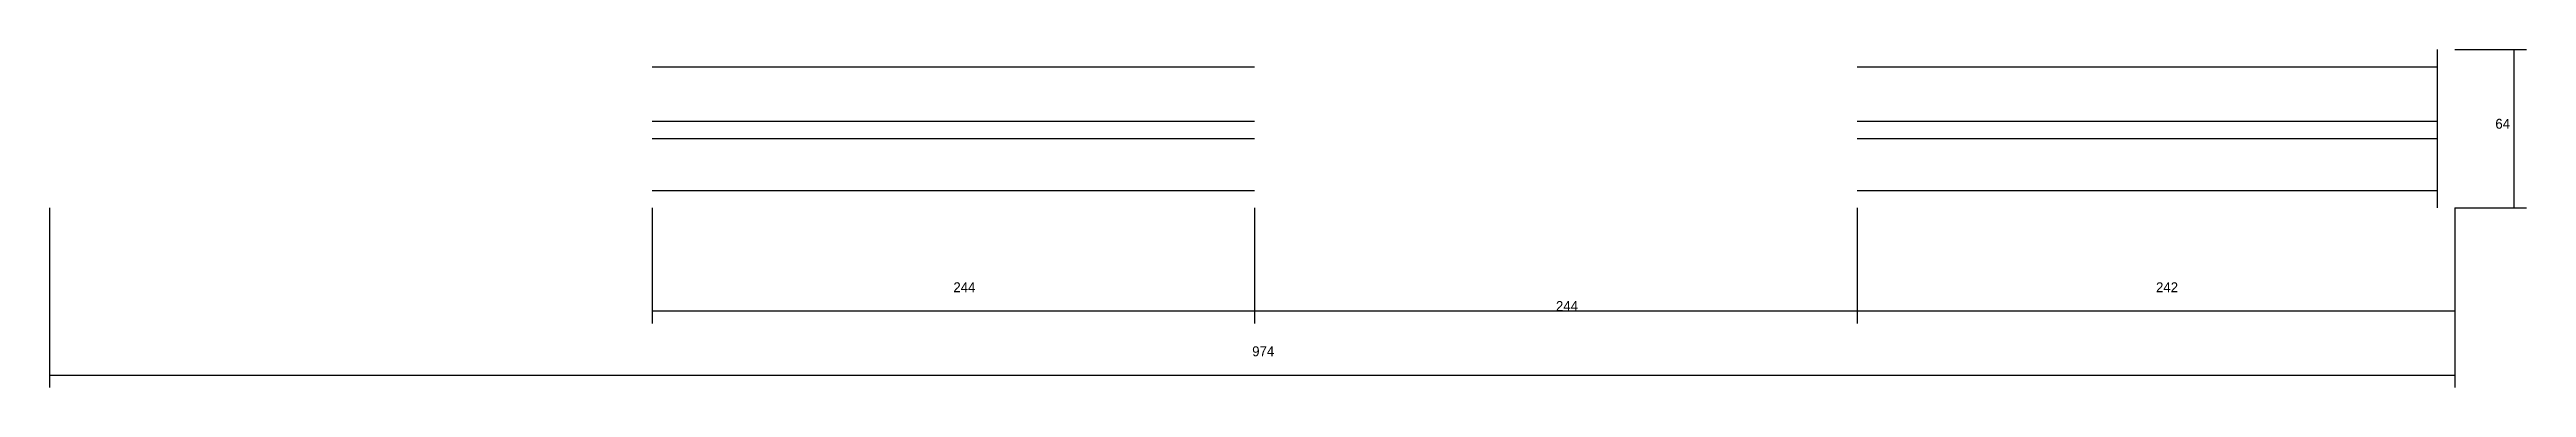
# Model space of a CAD drawing. Header units: metres. Extents: x -7072 to -4276, y 10879 to 12106.
# Drawn here: x -6832 to -5829, y 10879 to 11015 of the extents above; entities that cross this region are included whole.
import ezdxf

# ---------------------------------------------------------------- set-up
doc = ezdxf.new("R2010")
doc.units = ezdxf.units.M
doc.layers.add('COTA', color=4, linetype='Continuous')
doc.layers.add('SARR_2.2x7', color=40, linetype='Continuous')

msp = doc.modelspace()

# ---------------------------------------------------------------- texts
at = {"layer": 'COTA'}
for s, p in [('64', (-5841.4, 10983.2)), ('244', (-6465.8, 10917.1)), ('244', (-6221.8, 10909.5)), ('242', (-5978.8, 10917.1)), ('974', (-6344.8, 10891.2))]:
    msp.add_text(s, height=4, dxfattribs=at).set_placement(p)

# ---------------------------------------------------------------- linework, layer by layer
at = {"layer": 'COTA'}
for p, q in [((-5857.8, 11015.2), (-5828.8, 11015.2)), ((-5833.8, 10951.2), (-5833.8, 11015.2)), ((-6831.8, 10951.2), (-6831.8, 10878.6)), ((-6587.8, 10951.2), (-6587.8, 10904.5)), ((-6343.8, 10951.2), (-6343.8, 10904.5)), ((-6343.8, 10951.2), (-6343.8, 10904.5)), ((-6099.8, 10951.2), (-6099.8, 10904.5)), ((-6099.8, 10951.2), (-6099.8, 10904.5)), ((-5857.8, 10951.2), (-5857.8, 10904.5)), ((-5857.8, 10951.2), (-5857.8, 10878.6)), ((-5857.8, 10951.2), (-5828.8, 10951.2)), ((-6587.8, 10909.5), (-6343.8, 10909.5)), ((-6343.8, 10909.5), (-6099.8, 10909.5)), ((-6099.8, 10909.5), (-5857.8, 10909.5)), ((-6831.8, 10883.6), (-5857.8, 10883.6))]:
    msp.add_line(p, q, dxfattribs=at)
at = {"layer": 'SARR_2.2x7'}
for p, q in [((-5864.8, 10951.2), (-5864.8, 11015.2)), ((-6587.8, 11008.2), (-6343.8, 11008.2)), ((-6099.8, 11008.2), (-5864.8, 11008.2)), ((-6587.8, 10986.2), (-6343.8, 10986.2)), ((-6099.8, 10986.2), (-5864.8, 10986.2)), ((-6587.8, 10979.2), (-6343.8, 10979.2)), ((-6099.8, 10979.2), (-5864.8, 10979.2)), ((-6587.8, 10958.2), (-6343.8, 10958.2)), ((-6099.8, 10958.2), (-5864.8, 10958.2))]:
    msp.add_line(p, q, dxfattribs=at)

msp.set_redraw_order([(e.dxf.handle, doc.entitydb.next_handle()) for e in msp.query("TEXT MTEXT ATTDEF DIMENSION ARC_DIMENSION")])  # texts and dimensions are drawn at this point

doc.saveas('drawing.dxf')
